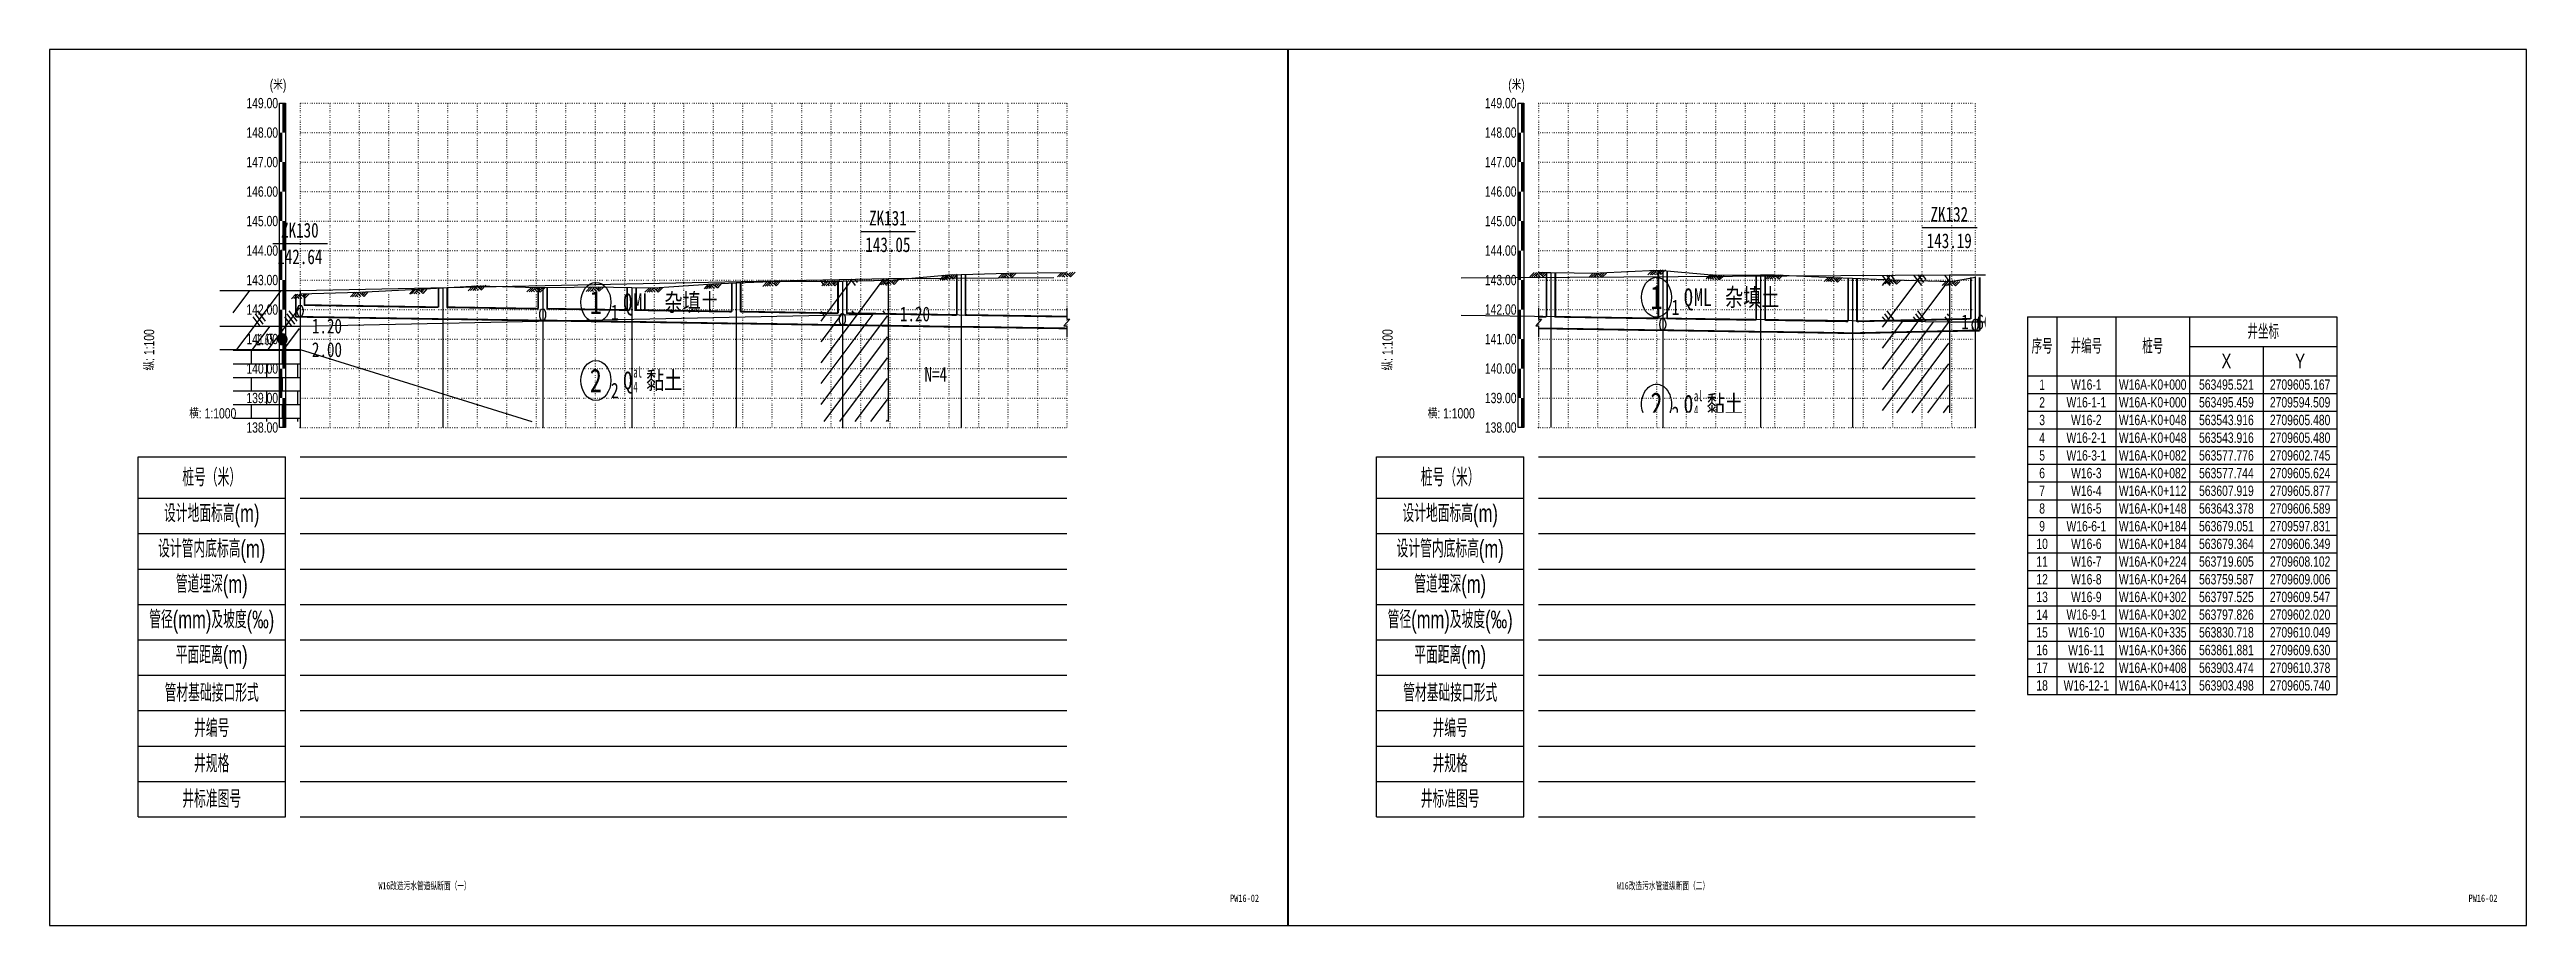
# Model space of a CAD drawing. Extents: x 529262 to 576451, y 2694391 to 2717535.
# Drawn here: x 571451 to 572291, y 2709947 to 2710244 of the extents above; entities that cross this region are included whole.
import ezdxf
from ezdxf.enums import TextEntityAlignment as Align
from ezdxf.xclip import XClip

# ---------------------------------------------------------------- set-up
doc = ezdxf.new("R2010")
doc.units = 0
doc.header["$XCLIPFRAME"] = 0
doc.linetypes.add('DOT', pattern=[6.35, 0, -6.35])
doc.linetypes.add('sx', pattern=[10, 5, 0, 5, 0])
for name, color, linetype in [('GiCAD_PouMian', 7, 'Continuous'), ('GICAD_QUYANG', 7, 'Continuous'), ('GPSCOMMON', 7, 'Continuous'), ('P-说明', 7, 'Continuous'), ('图框线', 7, 'Continuous'), ('地质-地层符号', 3, 'Continuous'), ('地质-地层线', 7, 'Continuous'), ('地质-地面线', 7, 'Continuous'), ('地质-填充花纹', 4, 'Continuous'), ('地质-文字', 7, 'Continuous'), ('地质-标贯', 7, 'Continuous'), ('地质-钻孔', 7, 'Continuous'), ('纵断_分栏线', 5, 'Continuous'), ('纵断_地面线', 3, 'Continuous'), ('纵断_标注', 2, 'Continuous'), ('纵断_标注_支管', 2, 'Continuous'), ('纵断_表头', 2, 'Continuous'), ('纵断_设计线', 1, 'Continuous'), ('纵断_高程网格', 8, 'DOT')]:
    doc.layers.add(name, color=color, linetype=linetype)
doc.layers.add('纵断污水井', color=7, linetype='Continuous', lineweight=60)
doc.layers.add('纵断污水管', color=224, linetype='Continuous', lineweight=60)
doc.styles.add('JieTuHzTxt', font='smsim.shx', dxfattribs={"width": 0.7, "bigfont": 'smfs.shx'})
doc.styles.add('SEMDI', font='smsim.shx', dxfattribs={"width": 0.75, "bigfont": 'smfs.shx'})
doc.styles.add('SMEDI', font='smsim.shx', dxfattribs={"width": 0.75, "height": 3.5, "bigfont": 'smfs.shx'})
doc.styles.get("Standard").update_dxf_attribs({"font": '', "height": 2.5, "bigfont": 'smfs.shx'})
doc.styles.add('地层编号', font='', dxfattribs={"width": 0.7, "height": 4})
doc.styles.add('宋体', font='', dxfattribs={"width": 0.75})
doc.styles.add('层底标注', font='', dxfattribs={"width": 0.7, "height": 2.5})
doc.styles.add('岩土名称', font='', dxfattribs={"width": 0.7, "height": 3})
doc.styles.add('时代', font='', dxfattribs={"width": 0.7, "height": 3})
doc.styles.add('标贯动探', font='', dxfattribs={"width": 0.7, "height": 2.5})
doc.styles.add('钻孔标注', font='', dxfattribs={"width": 0.7, "height": 2.5})
doc.styles.get('Standard').set_extended_font_data('FangSong_GB2312')
doc.styles.get('地层编号').set_extended_font_data('FangSong_GB2312')
doc.styles.get('宋体').set_extended_font_data('SimSun')
doc.styles.get('层底标注').set_extended_font_data('FangSong_GB2312')
doc.styles.get('岩土名称').set_extended_font_data('FangSong_GB2312')
doc.styles.get('时代').set_extended_font_data('FangSong_GB2312')
doc.styles.get('标贯动探').set_extended_font_data('FangSong_GB2312')
doc.styles.get('钻孔标注').set_extended_font_data('FangSong_GB2312')
doc.linetypes.add('bzhjcx', pattern='A,0.001,[2,XX1.shx,S=1,R=0,X=1,Y=0],-2', length=2.001)

msp = doc.modelspace()

# ---------------------------------------------------------------- texts
at = {"layer": 'P-说明', "style": '宋体'}
for s, width, p in [('W16改造污水管道纵断面（一）', 0.65, (571578.4664224683, 2709959.974981953)), ('PW16-02', 0.75, (571856.5401834546, 2709955.744983937)), ('W16改造污水管道纵断面（二）', 0.65, (571998.4664224683, 2709959.974981953)), ('PW16-02', 0.75, (572276.5401834546, 2709955.744983937))]:
    msp.add_text(s, height=2.5, dxfattribs=dict(at, width=width)).set_placement(p, align=Align.MIDDLE_CENTER)
at = {"layer": '纵断_标注', "style": 'SEMDI', "width": 0.75}
for p in [(571483.2693094312, 2710148.694230102), (571903.2693094312, 2710148.694230102)]:
    msp.add_text('纵: 1:100', height=3.5, rotation=90, dxfattribs=at).set_placement(p, align=Align.TOP_RIGHT)
for p in [(571514.6026427646, 2710117.360896768), (571934.6026427646, 2710117.360896768)]:
    msp.add_text('横: 1:1000', height=3.5, dxfattribs=at).set_placement(p, align=Align.BOTTOM_RIGHT)
at = {"layer": '纵断_表头', "style": 'SEMDI', "width": 0.75}
for p in [(571528.7693094312, 2710228.860896768), (571948.7693094312, 2710228.860896768)]:
    msp.add_text('(米)', height=3.5, dxfattribs=at).set_placement(p, align=Align.BOTTOM_CENTER)
for s, p in [('149.00', (571528.7693094312, 2710225.360896768)), ('149.00', (571948.7693094312, 2710225.360896768)), ('148.00', (571528.7693094312, 2710215.360896768)), ('148.00', (571948.7693094312, 2710215.360896768)), ('147.00', (571528.7693094312, 2710205.360896768)), ('147.00', (571948.7693094312, 2710205.360896768)), ('146.00', (571528.7693094312, 2710195.360896768)), ('146.00', (571948.7693094312, 2710195.360896768)), ('145.00', (571528.7693094312, 2710185.360896768)), ('145.00', (571948.7693094312, 2710185.360896768)), ('144.00', (571528.7693094312, 2710175.360896768)), ('144.00', (571948.7693094312, 2710175.360896768)), ('143.00', (571528.7693094312, 2710165.360896768)), ('143.00', (571948.7693094312, 2710165.360896768)), ('142.00', (571528.7693094312, 2710155.360896768)), ('142.00', (571948.7693094312, 2710155.360896768)), ('141.00', (571528.7693094312, 2710145.360896768)), ('141.00', (571948.7693094312, 2710145.360896768)), ('140.00', (571528.7693094312, 2710135.360896768)), ('140.00', (571948.7693094312, 2710135.360896768)), ('139.00', (571528.7693094312, 2710125.360896768)), ('139.00', (571948.7693094312, 2710125.360896768)), ('138.00', (571528.7693094312, 2710115.360896768)), ('138.00', (571948.7693094312, 2710115.360896768))]:
    msp.add_text(s, height=3.5, dxfattribs=at).set_placement(p, align=Align.MIDDLE_RIGHT)

# ---------------------------------------------------------------- blocks, each defined once
blk = doc.blocks.new('A3WK')
at = {"layer": '图框线'}
blk.add_lwpolyline([(0, 0), (420, 0), (420, 297), (0, 297), (0, 0)], dxfattribs=at)
blk = doc.blocks.new('市政排水（YZ）_zdbt')
at = {"color": 0, "linetype": 'ByBlock', "lineweight": -2}
for p, q in [((-50, 0), (0, 0)), ((-50, -122), (-50, 0)), ((0, -122), (0, 0)), ((-50, -14), (0, -14)), ((-50, -26), (0, -26)), ((-50, -38), (0, -38)), ((-50, -50), (0, -50)), ((-50, -62), (0, -62)), ((-50, -74), (0, -74)), ((-50, -86), (0, -86)), ((-50, -98), (0, -98)), ((-50, -110), (0, -110)), ((-50, -122), (0, -122))]:
    blk.add_line(p, q, dxfattribs=at)
at = {"color": 0, "linetype": 'ByBlock', "lineweight": -2, "char_height": 6, "attachment_point": 5, "style": 'JieTuHzTxt'}
for s, insert in [('桩号（米）', (-25, -7)), ('设计地面标高(m)', (-25, -20)), ('设计管内底标高(m)', (-25, -32)), ('管道埋深(m)', (-25, -44)), ('管径(mm)及坡度(‰)', (-25, -56)), ('平面距离(m)', (-25, -68)), ('管材基础接口形式', (-25, -80)), ('井编号', (-25, -92)), ('井规格', (-25, -104)), ('井标准图号', (-25, -116))]:
    blk.add_mtext(s, dxfattribs=dict(at, insert=insert))
blk = doc.blocks.new('VSDesignLineBlock')
at = {"color": 0, "linetype": 'Continuous'}
for p, q in [((-1.5, 0), (-3, -1.5)), ((-0.75, 0), (-2.25, -1.5)), ((0, 0), (-1.5, -1.5)), ((0, 0), (1.5, -1.5)), ((1.5, 0), (0.75, -0.75)), ((2.25, 0), (1.125, -1.125)), ((3, 0), (1.5, -1.5)), ((-0.9797838651065831, -0.9797838651065831), (-0.4595677302149852, -1.5)), ((-0.5021806110835314, -0.5021806110835314), (0.4956387778329372, -1.5))]:
    blk.add_line(p, q, dxfattribs=at)
blk = doc.blocks.new('*T142')
at = {"color": 0, "linetype": 'ByBlock', "lineweight": -2, "transparency": 16777216}
for p, q in [((0, 0), (105, 0)), ((0, 0), (0, -128)), ((10, 0), (10, -128)), ((30, 0), (30, -128)), ((55, 0), (55, -128)), ((105, 0), (105, -128)), ((55, -10), (105, -10)), ((80, -10), (80, -128)), ((0, -20), (105, -20)), ((0, -26), (105, -26)), ((0, -32), (105, -32)), ((0, -38), (105, -38)), ((0, -44), (105, -44)), ((0, -50), (105, -50)), ((0, -56), (105, -56)), ((0, -62), (105, -62)), ((0, -68), (105, -68)), ((0, -74), (105, -74)), ((0, -80), (105, -80)), ((0, -86), (105, -86)), ((0, -92), (105, -92)), ((0, -98), (105, -98)), ((0, -104), (105, -104)), ((0, -110), (105, -110)), ((0, -116), (105, -116)), ((0, -122), (105, -122)), ((0, -128), (105, -128))]:
    blk.add_line(p, q, dxfattribs=at)
at = {"color": 0, "transparency": 16777216, "attachment_point": 5}
for s, insert, char_height, width, style in [('序号', (5, -9.999999999534339), 5, 9.98, 'SMEDI'), ('井编号', (20, -9.999999999534339), 5, 19.98, 'SMEDI'), ('桩号', (42.5, -9.999999999534339), 5, 24.98, 'SMEDI'), ('井坐标', (80, -4.999999999534339), 5, 49.98, 'SMEDI'), ('X', (67.5, -14.99999999953434), 5, 24.98, 'SMEDI'), ('Y', (92.5, -14.99999999953434), 5, 24.98, 'SMEDI'), ('1', (5, -22.99999999953434), 3.5, 9.98, 'SEMDI'), ('W16-1', (20, -22.99999999953434), 3.5, 19.98, 'SEMDI'), ('W16A-K0+000', (42.5, -22.99999999953434), 3.5, 24.98, 'SEMDI'), ('563495.521', (67.5, -22.99999999953434), 3.5, 24.98, 'SEMDI'), ('2709605.167', (92.5, -22.99999999953434), 3.5, 24.98, 'SEMDI'), ('3', (5, -34.99999999953434), 3.5, 9.98, 'SEMDI'), ('2', (5, -28.99999999953434), 3.5, 9.98, 'SEMDI'), ('W16-1-1', (20, -28.99999999953434), 3.5, 19.98, 'SEMDI'), ('W16-2', (20, -34.99999999953434), 3.5, 19.98, 'SEMDI'), ('W16A-K0+000', (42.5, -28.99999999953434), 3.5, 24.98, 'SEMDI'), ('W16A-K0+048', (42.5, -34.99999999953434), 3.5, 24.98, 'SEMDI'), ('563495.459', (67.5, -28.99999999953434), 3.5, 24.98, 'SEMDI'), ('563543.916', (67.5, -34.99999999953434), 3.5, 24.98, 'SEMDI'), ('2709594.509', (92.5, -28.99999999953434), 3.5, 24.98, 'SEMDI'), ('2709605.480', (92.5, -34.99999999953434), 3.5, 24.98, 'SEMDI'), ('4', (5, -40.99999999953434), 3.5, 9.98, 'SEMDI'), ('W16-2-1', (20, -40.99999999953434), 3.5, 19.98, 'SEMDI'), ('W16A-K0+048', (42.5, -40.99999999953434), 3.5, 24.98, 'SEMDI'), ('563543.916', (67.5, -40.99999999953434), 3.5, 24.98, 'SEMDI'), ('2709605.480', (92.5, -40.99999999953434), 3.5, 24.98, 'SEMDI'), ('5', (5, -46.99999999953434), 3.5, 9.98, 'SEMDI'), ('W16-3-1', (20, -46.99999999953434), 3.5, 19.98, 'SEMDI'), ('W16A-K0+082', (42.5, -46.99999999953434), 3.5, 24.98, 'SEMDI'), ('563577.776', (67.5, -46.99999999953434), 3.5, 24.98, 'SEMDI'), ('2709602.745', (92.5, -46.99999999953434), 3.5, 24.98, 'SEMDI'), ('6', (5, -52.99999999953434), 3.5, 9.98, 'SEMDI'), ('7', (5, -58.99999999953434), 3.5, 9.98, 'SEMDI'), ('W16-3', (20, -52.99999999953434), 3.5, 19.98, 'SEMDI'), ('W16-4', (20, -58.99999999953434), 3.5, 19.98, 'SEMDI'), ('W16A-K0+082', (42.5, -52.99999999953434), 3.5, 24.98, 'SEMDI'), ('W16A-K0+112', (42.5, -58.99999999953434), 3.5, 24.98, 'SEMDI'), ('563577.744', (67.5, -52.99999999953434), 3.5, 24.98, 'SEMDI'), ('563607.919', (67.5, -58.99999999953434), 3.5, 24.98, 'SEMDI'), ('2709605.624', (92.5, -52.99999999953434), 3.5, 24.98, 'SEMDI'), ('2709605.877', (92.5, -58.99999999953434), 3.5, 24.98, 'SEMDI'), ('8', (5, -64.99999999953434), 3.5, 9.98, 'SEMDI'), ('W16-5', (20, -64.99999999953434), 3.5, 19.98, 'SEMDI'), ('W16A-K0+148', (42.5, -64.99999999953434), 3.5, 24.98, 'SEMDI'), ('563643.378', (67.5, -64.99999999953434), 3.5, 24.98, 'SEMDI'), ('2709606.589', (92.5, -64.99999999953434), 3.5, 24.98, 'SEMDI'), ('10', (5, -76.99999999953434), 3.5, 9.98, 'SEMDI'), ('9', (5, -70.99999999953434), 3.5, 9.98, 'SEMDI'), ('W16-6-1', (20, -70.99999999953434), 3.5, 19.98, 'SEMDI'), ('W16-6', (20, -76.99999999953434), 3.5, 19.98, 'SEMDI'), ('W16A-K0+184', (42.5, -70.99999999953434), 3.5, 24.98, 'SEMDI'), ('W16A-K0+184', (42.5, -76.99999999953434), 3.5, 24.98, 'SEMDI'), ('563679.051', (67.5, -70.99999999953434), 3.5, 24.98, 'SEMDI'), ('563679.364', (67.5, -76.99999999953434), 3.5, 24.98, 'SEMDI'), ('2709597.831', (92.5, -70.99999999953434), 3.5, 24.98, 'SEMDI'), ('2709606.349', (92.5, -76.99999999953434), 3.5, 24.98, 'SEMDI'), ('11', (5, -82.99999999953434), 3.5, 9.98, 'SEMDI'), ('W16-7', (20, -82.99999999953434), 3.5, 19.98, 'SEMDI'), ('W16A-K0+224', (42.5, -82.99999999953434), 3.5, 24.98, 'SEMDI'), ('563719.605', (67.5, -82.99999999953434), 3.5, 24.98, 'SEMDI'), ('2709608.102', (92.5, -82.99999999953434), 3.5, 24.98, 'SEMDI'), ('12', (5, -88.99999999953434), 3.5, 9.98, 'SEMDI'), ('W16-8', (20, -88.99999999953434), 3.5, 19.98, 'SEMDI'), ('W16A-K0+264', (42.5, -88.99999999953434), 3.5, 24.98, 'SEMDI'), ('563759.587', (67.5, -88.99999999953434), 3.5, 24.98, 'SEMDI'), ('2709609.006', (92.5, -88.99999999953434), 3.5, 24.98, 'SEMDI'), ('13', (5, -94.99999999953434), 3.5, 9.98, 'SEMDI'), ('14', (5, -100.9999999995343), 3.5, 9.98, 'SEMDI'), ('W16-9-1', (20, -100.9999999995343), 3.5, 19.98, 'SEMDI'), ('W16-9', (20, -94.99999999953434), 3.5, 19.98, 'SEMDI'), ('W16A-K0+302', (42.5, -94.99999999953434), 3.5, 24.98, 'SEMDI'), ('W16A-K0+302', (42.5, -100.9999999995343), 3.5, 24.98, 'SEMDI'), ('563797.525', (67.5, -94.99999999953434), 3.5, 24.98, 'SEMDI'), ('563797.826', (67.5, -100.9999999995343), 3.5, 24.98, 'SEMDI'), ('2709609.547', (92.5, -94.99999999953434), 3.5, 24.98, 'SEMDI'), ('2709602.020', (92.5, -100.9999999995343), 3.5, 24.98, 'SEMDI'), ('15', (5, -106.9999999995343), 3.5, 9.98, 'SEMDI'), ('W16-10', (20, -106.9999999995343), 3.5, 19.98, 'SEMDI'), ('W16A-K0+335', (42.5, -106.9999999995343), 3.5, 24.98, 'SEMDI'), ('563830.718', (67.5, -106.9999999995343), 3.5, 24.98, 'SEMDI'), ('2709610.049', (92.5, -106.9999999995343), 3.5, 24.98, 'SEMDI'), ('16', (5, -112.9999999995343), 3.5, 9.98, 'SEMDI'), ('17', (5, -118.9999999995343), 3.5, 9.98, 'SEMDI'), ('W16-11', (20, -112.9999999995343), 3.5, 19.98, 'SEMDI'), ('W16-12', (20, -118.9999999995343), 3.5, 19.98, 'SEMDI'), ('W16A-K0+366', (42.5, -112.9999999995343), 3.5, 24.98, 'SEMDI'), ('W16A-K0+408', (42.5, -118.9999999995343), 3.5, 24.98, 'SEMDI'), ('563861.881', (67.5, -112.9999999995343), 3.5, 24.98, 'SEMDI'), ('563903.474', (67.5, -118.9999999995343), 3.5, 24.98, 'SEMDI'), ('2709609.630', (92.5, -112.9999999995343), 3.5, 24.98, 'SEMDI'), ('2709610.378', (92.5, -118.9999999995343), 3.5, 24.98, 'SEMDI'), ('18', (5, -124.9999999995343), 3.5, 9.98, 'SEMDI'), ('W16-12-1', (20, -124.9999999995343), 3.5, 19.98, 'SEMDI'), ('W16A-K0+413', (42.5, -124.9999999995343), 3.5, 24.98, 'SEMDI'), ('563903.498', (67.5, -124.9999999995343), 3.5, 24.98, 'SEMDI'), ('2709605.740', (92.5, -124.9999999995343), 3.5, 24.98, 'SEMDI')]:
    blk.add_mtext(s, dxfattribs=dict(at, insert=insert, char_height=char_height, width=width, style=style))
blk = doc.blocks.new('A$C1B0B6F20')
at = {"layer": 'GiCAD_PouMian'}
h = blk.add_hatch(color=8, dxfattribs=at)
edge = h.paths.add_edge_path()
edge.add_arc((-4, -8.250000834465027), 1, 0, 360)
at = {"layer": 'GICAD_QUYANG', "color": 8}
blk.add_circle((-4, -8.250000834465027), 1, dxfattribs=at)
at = {"layer": '地质-地层符号', "color": 8, "linetype": 'Continuous'}
for centre in [(66.86057007935688, -1.975029587745667), (199.9875588081977, -1.120049089193344), (66.86057007935688, -15.22503054141998), (199.9875588081977, -19.24505016207695), (66.86057007935688, -33.10003018379211), (199.9875588081977, -42.62005007266998)]:
    blk.add_ellipse(centre, major_axis=(0, 3.383783783783784), ratio=1, dxfattribs=at)
at = {"layer": '地质-地层线', "color": 8}
for p, q in [((0, -6.000001192092896), (132.9535725911455, -3.950059175491333)), ((132.9535725911455, -3.950059175491333), (266.2539774576826, -5.290040135383606)), ((-20, -6.000001192092896), (0, -6.000001192092896)), ((266.2539774576826, -5.290040135383606), (286.2539774576826, -5.290040135383606))]:
    blk.add_line(p, q, dxfattribs=at)
at = {"layer": '地质-地层线', "color": 8, "linetype": 'bzhjcx'}
for p, q in [((-20, -10.00000095367432), (0, -10.00000095367432)), ((0, -10.00000095367432), (132.9535725911455, -40.95006084442139)), ((132.9535725911455, -40.95006084442139), (266.2539774576826, -26.79004049301147)), ((266.2539774576826, -26.79004049301147), (286.2539774576826, -26.79004049301147))]:
    blk.add_line(p, q, dxfattribs=at)
at = {"layer": '地质-地面线', "color": 8, "linetype": 'Continuous'}
for p, q in [((-20, 0), (0, 0)), ((0, 0), (132.9535725911455, 2.049942016601562)), ((132.9535725911455, 2.049942016601562), (266.2539774576826, 2.7099609375)), ((266.2539774576826, 2.7099609375), (286.2539774576826, 2.7099609375))]:
    blk.add_line(p, q, dxfattribs=at)
at = {"layer": '地质-填充花纹', "color": 8, "linetype": 'Continuous'}
for p, q in [((118.5175435067558, 0.8841953621504217), (117.8035725851842, 1.598166283721639)), ((119.0175435067558, 1.384195362150649), (118.5735154771191, 1.828223391786878)), ((118.7859130031984, -4.168502953272082), (124.879873808859, 1.925457852388035)), ((125.5175435067567, 0.8841953621506491), (124.48240931492, 1.919329553987382)), ((126.0175435067567, 1.384195362150422), (125.4672249545529, 1.934513914354056)), ((125.9677132595816, -4.057770508754629), (132.0616740652422, 2.036190296905943)), ((126.5175435067567, 1.884195362150422), (126.4520405941857, 1.949698274721186)), ((132.6596791304873, 0.884195362149967), (131.51609617755, 2.027778315087289)), ((132.8035725851851, 1.740301907452931), (132.5009118171838, 2.042962675454646)), ((251.1039774517221, 0.8703408816729734), (252.8773650207477, 2.643728450698063)), ((252.796764120334, 0.8841953621504217), (251.1039774517212, 2.576982030763475)), ((253.296764120334, 1.384195362150194), (252.0413703463164, 2.639589136167615)), ((252.1563781050272, -5.148326276887701), (259.9836184852602, 2.678914103345278)), ((253.796764120334, 1.884195362150649), (253.0364433768273, 2.644516105657658)), ((259.9388997440647, 0.8841953621501943), (258.171132791098, 2.651962315116634)), ((260.4388997440656, 1.384195362150422), (259.1483168857349, 2.674778220480675)), ((259.1570725576976, -5.218699636083556), (266.1039774517221, 1.728205257941909)), ((260.9388997440656, 1.884195362150422), (260.1433899162448, 2.679705189971173)), ((266.1039774517212, 1.719117654494084), (265.1711327910989, 2.651962315116634)), ((-15.15000000595955, -3.754127536987426), (-11.39587246897372, -2.273736754432321e-13)), ((-10.32480584919995, -6.000001192092668), (-4.324804657107961, -2.273736754432321e-13)), ((-8.33274491868815, -5.686872449715111), (-10.10051187165482, -3.919105496748671)), ((-7.83274491868724, -5.186872449714883), (-9.600511871653907, -3.419105496748443)), ((-3.253738037336007, -6.000001192093578), (-0.1500000059604645, -2.896263160718036)), ((-1.19060929495754, -5.686872449715111), (-2.958376247924207, -3.919105496748671)), ((-0.6906092949575395, -5.186872449715338), (-2.458376247924207, -3.419105496748898)), ((118.4335392659132, -4.173936020737756), (117.8035725851842, -3.543969340008516)), ((117.8035725851851, -15.75744508908406), (129.5586133877741, -4.002404286495448)), ((117.8035725851851, -12.22191118315118), (125.9677132595816, -4.057770508754629)), ((117.8035725851851, -8.686377277218753), (122.3768131313909, -4.113136731012901)), ((117.8035725851851, -5.150843371285873), (118.7859130031984, -4.168502953272082)), ((124.4824104889112, -4.080671620004296), (124.3208443656549, -3.919105496748443)), ((125.4672261285441, -4.065487259636711), (124.8208443656558, -3.419105496748443)), ((131.3761199663431, -3.974381097436208), (131.3208443656558, -3.919105496748671)), ((132.360935605976, -3.959196737069078), (131.8208443656558, -3.419105496748671)), ((252.8361187432156, -5.155159260731352), (251.6000649792331, -3.919105496748898)), ((253.8462731586096, -5.165313676124924), (252.1000649792331, -3.419105496748671)), ((259.9071996509729, -5.226240168488175), (258.6000649792331, -3.919105496748898)), ((260.8678319321998, -5.186872449714883), (259.1000649792331, -3.419105496748443)), ((266.1039774517221, -4.28088234550637), (265.7422006029647, -3.919105496748671)), ((-14.32480561078228, -10.00000095367454), (-10.32480584919995, -6.000001192092668)), ((-10.78927170484985, -10.000000953675), (-6.789271943268432, -6.000001192093123)), ((-9.019616176309682, -6.000001192093123), (-10.60051187165391, -4.419105496748671)), ((-7.253737798916518, -10.00000095367454), (-3.253738037336007, -6.000001192093578)), ((-3.718203892984093, -10.00000095367454), (-0.150000005959555, -6.431797066650461)), ((-1.877480552579982, -6.000001192093123), (-3.458376247924207, -4.419105496749125)), ((117.8035725851851, -19.29297899501694), (132.8035725851851, -4.292978995016938)), ((117.8035725851851, -22.82851290094936), (132.8035725851851, -7.828512900949363)), ((251.8259643278225, -5.14500484533778), (251.1039774517212, -4.423017969236525)), ((251.1039774517221, -6.200726930192786), (252.1563781050272, -5.148326276887701)), ((251.1039774517221, -9.736260836125211), (255.6567253313624, -5.183512956484947)), ((251.1039774517221, -13.27179474205764), (259.1570725576976, -5.218699636083556)), ((251.1039774517221, -16.80732864799097), (262.6574197840318, -5.253886315681711)), ((251.1039774517221, -20.3428625539234), (266.1039774517221, -5.342862553923396)), ((258.8970452355798, -5.216085753095058), (258.1000649792331, -4.419105496748671)), ((266.1039774517212, -5.280882345505916), (265.2422006029637, -4.419105496748898)), ((-15.15000000596046, -10.1029601397513), (-0.1500000059604645, -10.1029601397513)), ((-15.15000000596046, -12.40296013975126), (-0.1500000059604645, -12.40296013975126)), ((-11.0030115890504, -12.40296013975194), (-11.0030115890504, -10.10296013975199)), ((-7.503011589050402, -10.10296013975221), (-7.503011589050402, -10.00000095367477)), ((-7.503011589050402, -14.70296013975212), (-7.503011589050402, -12.40296013975217)), ((-4.003011589050402, -12.40296013975103), (-4.003011589050402, -10.10296013975108)), ((-0.5030115890504021, -10.1029601397513), (-0.5030115890504021, -10.00000095367477)), ((-0.5030115890504021, -14.70296013975121), (-0.5030115890504021, -12.40296013975126)), ((-0.1826699870507582, -10.00000095367409), (-0.150000005961374, -9.96733097258425)), ((117.8035725851851, -26.36404680688224), (132.8035725851851, -11.36404680688224)), ((251.1039774517221, -23.87839645985628), (266.1039774517221, -8.878396459856276)), ((251.1039774517221, -27.41393036578916), (266.1039774517221, -12.41393036578916)), ((-15.15000000596046, -14.70296013975144), (-0.1500000059604645, -14.70296013975144)), ((-11.0030115890504, -17.00296013975185), (-11.0030115890504, -14.70296013975189)), ((-4.003011589050402, -17.00296013975094), (-4.003011589050402, -14.70296013975099)), ((117.8035725851851, -29.89958071281512), (132.8035725851851, -14.89958071281512)), ((253.9571541196392, -28.09628760380451), (266.1039774517221, -15.94946427172158)), ((-15.15000000596046, -17.00296013975139), (-0.1500000059604645, -17.00296013975139)), ((-15.15000000596046, -19.30296013975135), (-0.1500000059604645, -19.30296013975135)), ((-11.0030115890504, -21.60296013975176), (-11.0030115890504, -19.3029601397518)), ((-7.503011589050402, -19.30296013975203), (-7.503011589050402, -17.00296013975208)), ((-4.003011589050402, -21.60296013975085), (-4.003011589050402, -19.30296013975089)), ((-0.5030115890504021, -19.30296013975112), (-0.5030115890504021, -17.00296013975117)), ((117.8035725851851, -33.43511461874755), (132.8035725851851, -18.43511461874755)), ((257.9128917395765, -27.67608388979966), (266.1039774517221, -19.48499817765446)), ((-15.15000000596046, -21.6029601397513), (-0.1500000059604645, -21.6029601397513)), ((-15.15000000596046, -23.90296013975126), (-0.1500000059604645, -23.90296013975126)), ((-11.0030115890504, -25.00000095367432), (-11.0030115890504, -23.90296013975171)), ((-7.503011589050402, -23.90296013975194), (-7.503011589050402, -21.60296013975199)), ((-4.003011589050402, -25.00000095367432), (-4.003011589050402, -23.9029601397508)), ((-0.5030115890504021, -23.90296013975103), (-0.5030115890504021, -21.60296013975108)), ((117.8035725851851, -36.97064852468043), (132.8035725851851, -21.97064852468043)), ((261.8686293595119, -27.25588017579707), (266.1039774517221, -23.02053208358734)), ((120.3042992647033, -38.00545575109504), (132.8035725851851, -25.50618243061331)), ((123.1722153486435, -38.67307357308778), (132.8035725851851, -29.04171633654573)), ((251.1039774517221, -28.50296013975139), (266.1039774517221, -28.50296013975139)), ((251.4969884109496, -28.50296013975185), (251.4969884109496, -28.35762211766223)), ((254.9969884109496, -30.80296013975203), (254.9969884109496, -28.50296013975208)), ((258.4969884109496, -28.50296013975094), (258.4969884109496, -27.61403741093136)), ((261.9969884109496, -30.80296013975112), (261.9969884109496, -28.50296013975117)), ((265.4969884109496, -28.50296013975185), (265.4969884109496, -26.87045270419958)), ((265.8243669794501, -26.83567646179222), (266.1039774517221, -26.55606598951977)), ((126.0401314325818, -39.34069139508188), (132.8035725851851, -32.57725024247861)), ((251.1039774517221, -30.80296013975135), (266.1039774517221, -30.80296013975135)), ((251.1039774517221, -33.1029601397513), (266.1039774517221, -33.1029601397513)), ((251.4969884109496, -33.10296013975176), (251.4969884109496, -30.8029601397518)), ((254.9969884109496, -35.40296013975194), (254.9969884109496, -33.10296013975199)), ((258.4969884109496, -33.10296013975085), (258.4969884109496, -30.80296013975089)), ((261.9969884109496, -35.40296013975103), (261.9969884109496, -33.10296013975108)), ((265.4969884109496, -33.10296013975176), (265.4969884109496, -30.8029601397518)), ((117.8035725851851, -37.70296013975144), (119.0048551808059, -37.70296013975144)), ((118.4969884109496, -37.70296013975144), (118.4969884109496, -37.58473460705432)), ((128.9080475165219, -40.00830921707507), (132.8035725851851, -36.11278414841149)), ((251.1039774517221, -35.40296013975126), (266.1039774517221, -35.40296013975126)), ((251.1039774517221, -37.70296013975144), (266.1039774517221, -37.70296013975144)), ((251.4969884109496, -37.70296013975167), (251.4969884109496, -35.40296013975171)), ((254.9969884109496, -40.00296013975185), (254.9969884109496, -37.70296013975189)), ((258.4969884109496, -37.70296013975076), (258.4969884109496, -35.4029601397508)), ((261.9969884109496, -40.00296013975094), (261.9969884109496, -37.70296013975099)), ((265.4969884109496, -37.70296013975167), (265.4969884109496, -35.40296013975171)), ((117.8035725851851, -40.00296013975139), (128.8850692430433, -40.00296013975139)), ((118.4969884109496, -42.30296013975135), (118.4969884109496, -40.00296013975139)), ((121.9969884109496, -40.00296013975162), (121.9969884109496, -38.39949428222849)), ((125.4969884109496, -42.30296013975203), (125.4969884109496, -40.00296013975208)), ((131.7759636004603, -40.67592703906917), (132.8035725851851, -39.64831805434437)), ((132.4969884109496, -42.30296013975158), (132.4969884109496, -40.84377330775169)), ((251.1039774517221, -40.00296013975139), (266.1039774517221, -40.00296013975139)), ((251.4969884109496, -42.30296013975158), (251.4969884109496, -40.00296013975162)), ((258.4969884109496, -42.30296013975067), (258.4969884109496, -40.00296013975071)), ((265.4969884109496, -42.30296013975158), (265.4969884109496, -40.00296013975162)), ((117.8035725851851, -42.30296013975135), (132.8035725851851, -42.30296013975135)), ((117.8035725851851, -44.6029601397513), (132.8035725851851, -44.6029601397513)), ((118.4969884109496, -46.90296013975126), (118.4969884109496, -44.6029601397513)), ((121.9969884109496, -44.60296013975153), (121.9969884109496, -42.30296013975158)), ((125.4969884109496, -46.90296013975194), (125.4969884109496, -44.60296013975199)), ((128.9969884109496, -44.6029601397513), (128.9969884109496, -42.30296013975135)), ((132.4969884109496, -46.90296013975149), (132.4969884109496, -44.60296013975153)), ((251.1039774517221, -42.30296013975135), (266.1039774517221, -42.30296013975135)), ((251.1039774517221, -44.6029601397513), (266.1039774517221, -44.6029601397513)), ((251.4969884109496, -46.29004096984863), (251.4969884109496, -44.60296013975153)), ((254.9969884109496, -44.60296013975176), (254.9969884109496, -42.3029601397518)), ((258.4969884109496, -46.29004096984863), (258.4969884109496, -44.60296013975062)), ((261.9969884109496, -44.60296013975085), (261.9969884109496, -42.30296013975089)), ((265.4969884109496, -46.29004096984863), (265.4969884109496, -44.60296013975153)), ((117.8035725851851, -46.90296013975126), (132.8035725851851, -46.90296013975126)), ((117.8035725851851, -49.20296013975144), (132.8035725851851, -49.20296013975144)), ((118.4969884109496, -51.50296013975117), (118.4969884109496, -49.20296013975121)), ((121.9969884109496, -49.20296013975144), (121.9969884109496, -46.90296013975149)), ((125.4969884109496, -51.50296013975185), (125.4969884109496, -49.20296013975189)), ((128.9969884109496, -49.20296013975121), (128.9969884109496, -46.90296013975126)), ((132.4969884109496, -51.50296013975139), (132.4969884109496, -49.20296013975144)), ((117.8035725851851, -51.50296013975139), (132.8035725851851, -51.50296013975139)), ((121.7630963710681, -53.80296013975135), (132.8035725851851, -53.80296013975135)), ((121.9969884109496, -53.80296013975135), (121.9969884109496, -51.50296013975139)), ((125.4969884109496, -54.68620919660998), (125.4969884109496, -53.8029601397518)), ((128.9969884109496, -53.80296013975112), (128.9969884109496, -51.50296013975117)), ((132.4969884109496, -56.1029601397513), (132.4969884109496, -53.80296013975135)), ((131.4862334919517, -56.1029601397513), (132.8035725851851, -56.1029601397513))]:
    blk.add_line(p, q, dxfattribs=at)
at = {"layer": '地质-钻孔', "color": 8, "linetype": 'Continuous'}
for p, q in [((126.7645665359496, 10.04992071962374), (139.1429845046996, 10.04992071962374)), ((260.0648595046996, 10.70995489931124), (272.4432774734496, 10.70995489931124)), ((-6.189046745300402, 7.999993961811242), (6.189371223449598, 7.999993961811242)), ((-1.5, -25.00000095367432), (1.5, -25.00000095367432)), ((264.7539774576826, -46.29004096984863), (267.7539774576826, -46.29004096984863)), ((131.4535725911455, -56.45005798339844), (134.4535725911455, -56.45005798339844))]:
    blk.add_line(p, q, dxfattribs=at)
at = {"layer": '地质-钻孔', "color": 8, "linetype": 'sx'}
for p, q in [((132.9535725911455, 2.049941062927246), (132.9535725911455, -56.45005798339844)), ((266.2539774576826, 2.709959983825684), (266.2539774576826, -46.29004096984863)), ((0, -9.5367431640625e-07), (0, -25.00000095367432))]:
    blk.add_line(p, q, dxfattribs=at)
at = {"layer": 'GICAD_QUYANG', "color": 8, "linetype": 'Continuous', "width": 0.699999988079071}
blk.add_text('1.65', height=2, dxfattribs=at).set_placement((-9.874594538610836, -9.250000844464921))
at = {"layer": '地质-地层符号', "color": 8, "linetype": 'Continuous'}
for s, height, style, p in [('1', 4, '地层编号', (198.6037750244141, -3.120049089193344)), ('Q', 3, '时代', (206.1702615109007, -2.620049089193344)), ('ML', 3, '时代', (208.4459371895564, -2.620049089193344)), ('杂填土', 3, '岩土名称', (215.4729644146482, -2.620049089193344)), ('1', 4, '地层编号', (65.47678629557322, -3.975029587745667)), ('1', 2.6, '地层编号', (70.24435386314053, -4.975029587745667)), ('Q', 3, '时代', (73.04327278205983, -3.475029587745667)), ('ML', 3, '时代', (75.31894846071555, -3.475029587745667)), ('杂填土', 3, '岩土名称', (82.34597568580739, -3.475029587745667)), ('1', 2.6, '地层编号', (203.3713425919814, -4.120049089193344)), ('2', 4, '地层编号', (65.47678629557322, -17.22503054141998)), ('2', 2.6, '地层编号', (70.24435386314053, -18.22503054141998)), ('Q', 3, '时代', (73.04327278205983, -16.72503054141998)), ('黏土', 3, '岩土名称', (78.19462423393361, -16.72503054141998)), ('2', 4, '地层编号', (198.6037750244141, -21.24505016207695)), ('2', 2.6, '地层编号', (203.3713425919814, -22.24505016207695)), ('Q', 3, '时代', (206.1702615109007, -20.74505016207695)), ('黏土', 3, '岩土名称', (211.3216129627745, -20.74505016207695)), ('5', 4, '地层编号', (65.47678629557322, -35.10003018379211)), ('C', 3, '时代', (71.24435386314053, -34.60003018379211)), ('石灰岩', 3, '岩土名称', (74.32002958907742, -34.60003018379211)), ('5', 4, '地层编号', (198.6037750244141, -44.62005007266998)), ('C', 3, '时代', (204.3713425919814, -44.12005007266998)), ('石灰岩', 3, '岩土名称', (207.4470183179183, -44.12005007266998))]:
    blk.add_text(s, height=height, dxfattribs=dict(at, style=style)).set_placement(p)
at = {"layer": '地质-地层符号', "color": 8, "linetype": 'Continuous', "style": '时代', "width": 0.8}
for s, p in [('4', (75.31894845773513, -17.22503054141998)), ('al', (75.31894845773513, -14.72503054141998)), ('4', (208.445937186576, -21.24505016207695)), ('al', (208.445937186576, -18.74505016207695))]:
    blk.add_text(s, height=1.8, dxfattribs=at).set_placement(p)
at = {"layer": '地质-文字', "color": 8, "linetype": 'Continuous', "style": '层底标注'}
for s, p in [('1.20', (135.603572597106, -5.200059175491333)), ('1.60', (268.9039774636431, -6.540040135383606)), ('1.20', (2.650000005960464, -7.250001192092896)), ('2.00', (2.650000005960464, -11.25000095367432)), ('5.00', (2.650000005960464, -26.25000095367432)), ('5.90', (268.9039774636431, -28.04004049301147)), ('8.60', (135.603572597106, -42.20006084442139)), ('9.80', (268.9039774636431, -47.54004096984863)), ('11.70', (135.603572597106, -57.70005798339844))]:
    blk.add_text(s, height=2.5, dxfattribs=at).set_placement(p)
at = {"layer": '地质-标贯', "color": 8, "linetype": 'Continuous', "style": '标贯动探'}
for s, p in [('N=4', (141.1535724004107, -15.45005893707275)), ('N=5', (274.4539772669477, -21.79004049301147))]:
    blk.add_text(s, height=2.5, dxfattribs=at).set_placement(p)
at = {"layer": '地质-钻孔', "color": 8, "linetype": 'Continuous', "style": '钻孔标注'}
for s, p in [('ZK131', (128.6292482668214, 11.04994201660156)), ('ZK132', (261.9296531333584, 11.7099609375)), ('ZK130', (-4.324324324324152, 9)), ('143.05', (127.7643834019564, 6.549942016601562)), ('143.19', (261.0647882684934, 7.2099609375)), ('142.64', (-5.189189189189165, 4.5))]:
    blk.add_text(s, height=2.5, dxfattribs=at).set_placement(p)

# ---------------------------------------------------------------- linework, layer by layer
for p in [(571537.7693094312, 2710156.857638675), (571586.164853353, 2710156.131705516), (571620.0069770333, 2710155.624073661), (571650.1896717193, 2710155.171333241), (571685.6560136633, 2710154.639338112), (571721.6429253776, 2710154.099534436), (571761.9213292311, 2710153.495358378), (571956.2693094312, 2710152.957638675), (571961.9138179068, 2710152.895471048), (571999.8564910527, 2710152.326330951), (572033.0531638345, 2710151.828380859), (572064.2187699033, 2710151.360896768)]:
    msp.add_point(p)
at = {"layer": 'GPSCOMMON'}
for p in [(571536.2693094312, 2710115.360896768), (571956.2693094312, 2710115.360896768)]:
    msp.add_point(p, dxfattribs=at)
at = {"layer": '纵断_分栏线'}
for p, q in [((571536.2693094312, 2710105.360896768), (571796.2693094312, 2710105.360896768)), ((571956.2693094312, 2710105.360896768), (572104.3187562866, 2710105.360896768)), ((571536.2693094312, 2710091.360896768), (571796.2693094312, 2710091.360896768)), ((571956.2693094312, 2710091.360896768), (572104.3187562866, 2710091.360896768)), ((571536.2693094312, 2710079.360896768), (571796.2693094312, 2710079.360896768)), ((571956.2693094312, 2710079.360896768), (572104.3187562866, 2710079.360896768)), ((571536.2693094312, 2710067.360896768), (571796.2693094312, 2710067.360896768)), ((571956.2693094312, 2710067.360896768), (572104.3187562866, 2710067.360896768)), ((571536.2693094312, 2710055.360896768), (571796.2693094312, 2710055.360896768)), ((571956.2693094312, 2710055.360896768), (572104.3187562866, 2710055.360896768)), ((571536.2693094312, 2710043.360896768), (571796.2693094312, 2710043.360896768)), ((571956.2693094312, 2710043.360896768), (572104.3187562866, 2710043.360896768)), ((571536.2693094312, 2710031.360896768), (571796.2693094312, 2710031.360896768)), ((571956.2693094312, 2710031.360896768), (572104.3187562866, 2710031.360896768)), ((571536.2693094312, 2710019.360896768), (571796.2693094312, 2710019.360896768)), ((571956.2693094312, 2710019.360896768), (572104.3187562866, 2710019.360896768)), ((571536.2693094312, 2710007.360896768), (571796.2693094312, 2710007.360896768)), ((571956.2693094312, 2710007.360896768), (572104.3187562866, 2710007.360896768)), ((571536.2693094312, 2709995.360896768), (571796.2693094312, 2709995.360896768)), ((571956.2693094312, 2709995.360896768), (572104.3187562866, 2709995.360896768)), ((571536.2693094312, 2709983.360896768), (571796.2693094312, 2709983.360896768)), ((571956.2693094312, 2709983.360896768), (572104.3187562866, 2709983.360896768))]:
    msp.add_line(p, q, dxfattribs=at)
at = {"layer": '纵断_地面线'}
for points in [[(571536.2693094312, 2710160.630896768), (571556.2693094312, 2710161.260896768), (571576.2693094312, 2710162.260896768), (571584.664853353, 2710162.739442772), (571596.269609056, 2710163.400896768), (571596.3479532644, 2710163.398624845), (571609.0159518541, 2710163.031260953), (571616.2698892737, 2710162.820896768), (571618.5069770333, 2710162.84438619), (571629.2229790507, 2710162.956904211), (571636.2699148201, 2710163.030896768), (571648.6896717193, 2710162.84460109), (571656.2699681232, 2710162.730896768), (571676.2699899661, 2710164.090896768), (571684.1560136633, 2710164.378736319), (571696.2699985788, 2710164.820896768), (571716.2699985788, 2710164.940896768), (571720.1429253776, 2710165.016418841), (571736.2699985789, 2710165.330896768), (571756.2699985788, 2710167.110896768), (571760.4213292311, 2710167.22090703), (571776.2699985788, 2710167.640896768), (571796.2693094312, 2710167.950896768)], [(571956.2693094312, 2710167.950896768), (571960.4138179068, 2710167.903242846), (571976.2701670919, 2710167.720896768), (571976.9837395758, 2710167.756575013), (571996.2703511216, 2710168.720896768), (571998.3564910527, 2710168.541490376), (572016.270372043, 2710167.000896768), (572031.5531638345, 2710167.092593509), (572036.2703736095, 2710167.120896768), (572056.2703736095, 2710166.240896768), (572062.7187699033, 2710165.989409313), (572076.2703736095, 2710165.460896768), (572096.2703736095, 2710164.900896768), (572104.3187562866, 2710166.277501987)]]:
    msp.add_lwpolyline(points, dxfattribs=at)
at = {"layer": '纵断_标注'}
for p, q in [((571720.1429253776, 2710165.016432279), (571720.1429253776, 2710115.360896768)), ((571760.4213292311, 2710167.220925293), (571760.4213292311, 2710115.360896768)), ((571960.4138179068, 2710167.90323492), (571960.4138179068, 2710115.360896768)), ((571998.3564910527, 2710168.541399149), (571998.3564910527, 2710115.360896768)), ((572031.5531638345, 2710167.092599894), (572031.5531638345, 2710115.360896768)), ((572062.7187699033, 2710165.98936781), (572062.7187699033, 2710115.360896768)), ((572104.3187562866, 2710166.277684005), (572104.3187562866, 2710115.360896768)), ((571536.2693094312, 2710160.630896768), (571536.2693094312, 2710115.360896768)), ((571584.664853353, 2710162.739442772), (571584.664853353, 2710115.360896768)), ((571618.5069770333, 2710162.844392278), (571618.5069770333, 2710115.360896768)), ((571648.6896717193, 2710162.844591334), (571648.6896717193, 2710115.360896768)), ((571684.1560136633, 2710164.378761473), (571684.1560136633, 2710115.360896768))]:
    msp.add_line(p, q, dxfattribs=at)
for points in [[(571481.2693094312, 2710115.360896768, 0, 0, 0), (571481.2693094312, 2710140.694230102, 1, 0, 0), (571481.2693094312, 2710148.694230102, 0, 0, 0)], [(571901.2693094312, 2710115.360896768, 0, 0, 0), (571901.2693094312, 2710140.694230102, 1, 0, 0), (571901.2693094312, 2710148.694230102, 0, 0, 0)], [(571481.2693094312, 2710115.360896768, 0, 0, 0), (571506.6026427646, 2710115.360896768, 1, 0, 0), (571514.6026427646, 2710115.360896768, 0, 0, 0)], [(571901.2693094312, 2710115.360896768, 0, 0, 0), (571926.6026427646, 2710115.360896768, 1, 0, 0), (571934.6026427646, 2710115.360896768, 0, 0, 0)]]:
    msp.add_lwpolyline(points, format="xyseb", dxfattribs=at)
for points in [[(571796.2693094312, 2710155.957638675), (571796.2693094312, 2710152.057638675), (571797.2693094312, 2710152.057638675), (571795.2693094312, 2710149.857638675), (571796.2693094312, 2710149.857638675), (571796.2693094312, 2710145.957638675)], [(571956.2693094312, 2710155.957638675), (571956.2693094312, 2710152.057638675), (571957.2693094312, 2710152.057638675), (571955.2693094312, 2710149.857638675), (571956.2693094312, 2710149.857638675), (571956.2693094312, 2710145.957638675)]]:
    msp.add_lwpolyline(points, dxfattribs=at)
at = {"layer": '纵断_标注_支管'}
for p in [(571536.2693094312, 2710115.360896768), (571618.5069770333, 2710115.360896768), (571720.1429253776, 2710115.360896768), (571998.3564910527, 2710115.360896768), (572104.3187562866, 2710115.360896768)]:
    msp.add_point(p, dxfattribs=at)
at = {"layer": '纵断_表头'}
for points in [[(571531.2693094312, 2710115.360896768), (571529.2693094312, 2710115.360896768), (571529.2693094312, 2710225.360896768), (571531.2693094312, 2710225.360896768), (571531.2693094312, 2710115.360896768)], [(571951.2693094312, 2710115.360896768), (571949.2693094312, 2710115.360896768), (571949.2693094312, 2710225.360896768), (571951.2693094312, 2710225.360896768), (571951.2693094312, 2710115.360896768)]]:
    msp.add_lwpolyline(points, dxfattribs=at)
at = {"layer": '纵断_表头', "const_width": 1}
for points in [[(571530.7693094312, 2710215.360896768), (571530.7693094312, 2710225.360896768)], [(571950.7693094312, 2710215.360896768), (571950.7693094312, 2710225.360896768)], [(571529.7693094312, 2710205.360896768), (571529.7693094312, 2710215.360896768)], [(571949.7693094312, 2710205.360896768), (571949.7693094312, 2710215.360896768)], [(571530.7693094312, 2710195.360896768), (571530.7693094312, 2710205.360896768)], [(571950.7693094312, 2710195.360896768), (571950.7693094312, 2710205.360896768)], [(571529.7693094312, 2710185.360896768), (571529.7693094312, 2710195.360896768)], [(571949.7693094312, 2710185.360896768), (571949.7693094312, 2710195.360896768)], [(571530.7693094312, 2710175.360896768), (571530.7693094312, 2710185.360896768)], [(571950.7693094312, 2710175.360896768), (571950.7693094312, 2710185.360896768)], [(571529.7693094312, 2710165.360896768), (571529.7693094312, 2710175.360896768)], [(571949.7693094312, 2710165.360896768), (571949.7693094312, 2710175.360896768)], [(571530.7693094312, 2710155.360896768), (571530.7693094312, 2710165.360896768)], [(571950.7693094312, 2710155.360896768), (571950.7693094312, 2710165.360896768)], [(571529.7693094312, 2710145.360896768), (571529.7693094312, 2710155.360896768)], [(571949.7693094312, 2710145.360896768), (571949.7693094312, 2710155.360896768)], [(571530.7693094312, 2710135.360896768), (571530.7693094312, 2710145.360896768)], [(571950.7693094312, 2710135.360896768), (571950.7693094312, 2710145.360896768)], [(571529.7693094312, 2710125.360896768), (571529.7693094312, 2710135.360896768)], [(571949.7693094312, 2710125.360896768), (571949.7693094312, 2710135.360896768)], [(571530.7693094312, 2710115.360896768), (571530.7693094312, 2710125.360896768)], [(571950.7693094312, 2710115.360896768), (571950.7693094312, 2710125.360896768)]]:
    msp.add_lwpolyline(points, dxfattribs=at)
at = {"layer": '纵断_设计线'}
for points in [[(571536.2693094312, 2710160.630896768), (571556.2693094312, 2710161.260896768), (571576.2693094312, 2710162.260896768), (571584.664853353, 2710162.739442772), (571596.269609056, 2710163.400896768), (571596.3479532644, 2710163.398624845), (571609.0159518541, 2710163.031260953), (571616.2698892737, 2710162.820896768), (571618.5069770333, 2710162.84438619), (571629.2229790507, 2710162.956904211), (571636.2699148201, 2710163.030896768), (571648.6896717193, 2710162.84460109), (571656.2699681232, 2710162.730896768), (571676.2699899661, 2710164.090896768), (571684.1560136633, 2710164.378736319), (571696.2699985788, 2710164.820896768), (571716.2699985788, 2710164.940896768), (571720.1429253776, 2710165.016418841), (571736.2699985789, 2710165.330896768), (571756.2699985788, 2710167.110896768), (571760.4213292311, 2710167.22090703), (571776.2699985788, 2710167.640896768), (571796.2693094312, 2710167.950886086)], [(571956.2693094312, 2710167.950886086), (571960.4138179068, 2710167.903242846), (571976.2701670919, 2710167.720896768), (571976.9837395758, 2710167.756575013), (571996.2703511216, 2710168.720896768), (571998.3564910527, 2710168.541490376), (572016.270372043, 2710167.000896768), (572031.5531638345, 2710167.092593509), (572036.2703736095, 2710167.120896768), (572056.2703736095, 2710166.240896768), (572062.7187699033, 2710165.989409313), (572076.2703736095, 2710165.460896768), (572096.2703736095, 2710164.900896768), (572104.3187562866, 2710166.277501987)]]:
    msp.add_lwpolyline(points, dxfattribs=at)
at = {"layer": '纵断_高程网格', "ltscale": 0.0787}
for p, q in [((571536.2693094312, 2710225.360896768), (571796.2693094312, 2710225.360896768)), ((571536.2693094312, 2710225.360896768), (571536.2693094312, 2710115.360896768)), ((571546.2693094312, 2710225.360896768), (571546.2693094312, 2710115.360896768)), ((571556.2693094312, 2710225.360896768), (571556.2693094312, 2710115.360896768)), ((571566.2693094312, 2710225.360896768), (571566.2693094312, 2710115.360896768)), ((571576.2693094312, 2710225.360896768), (571576.2693094312, 2710115.360896768)), ((571586.2693094312, 2710225.360896768), (571586.2693094312, 2710115.360896768)), ((571596.2693094312, 2710225.360896768), (571596.2693094312, 2710115.360896768)), ((571606.2693094312, 2710225.360896768), (571606.2693094312, 2710115.360896768)), ((571616.2693094312, 2710225.360896768), (571616.2693094312, 2710115.360896768)), ((571626.2693094312, 2710225.360896768), (571626.2693094312, 2710115.360896768)), ((571636.2693094312, 2710225.360896768), (571636.2693094312, 2710115.360896768)), ((571646.2693094312, 2710225.360896768), (571646.2693094312, 2710115.360896768)), ((571656.2693094312, 2710225.360896768), (571656.2693094312, 2710115.360896768)), ((571666.2693094312, 2710225.360896768), (571666.2693094312, 2710115.360896768)), ((571676.2693094312, 2710225.360896768), (571676.2693094312, 2710115.360896768)), ((571686.2693094312, 2710225.360896768), (571686.2693094312, 2710115.360896768)), ((571696.2693094312, 2710225.360896768), (571696.2693094312, 2710115.360896768)), ((571706.2693094312, 2710225.360896768), (571706.2693094312, 2710115.360896768)), ((571716.2693094312, 2710225.360896768), (571716.2693094312, 2710115.360896768)), ((571726.2693094312, 2710225.360896768), (571726.2693094312, 2710115.360896768)), ((571736.2693094312, 2710225.360896768), (571736.2693094312, 2710115.360896768)), ((571746.2693094312, 2710225.360896768), (571746.2693094312, 2710115.360896768)), ((571756.2693094312, 2710225.360896768), (571756.2693094312, 2710115.360896768)), ((571766.2693094312, 2710225.360896768), (571766.2693094312, 2710115.360896768)), ((571776.2693094312, 2710225.360896768), (571776.2693094312, 2710115.360896768)), ((571786.2693094312, 2710225.360896768), (571786.2693094312, 2710115.360896768)), ((571796.2693094312, 2710225.360896768), (571796.2693094312, 2710115.360896768)), ((571956.2693094312, 2710225.360896768), (572104.3187562866, 2710225.360896768)), ((571956.2693094312, 2710225.360896768), (571956.2693094312, 2710115.360896768)), ((571966.2693094312, 2710225.360896768), (571966.2693094312, 2710115.360896768)), ((571976.2693094312, 2710225.360896768), (571976.2693094312, 2710115.360896768)), ((571986.2693094312, 2710225.360896768), (571986.2693094312, 2710115.360896768)), ((571996.2693094312, 2710225.360896768), (571996.2693094312, 2710115.360896768)), ((572006.2693094312, 2710225.360896768), (572006.2693094312, 2710115.360896768)), ((572016.2693094312, 2710225.360896768), (572016.2693094312, 2710115.360896768)), ((572026.2693094312, 2710225.360896768), (572026.2693094312, 2710115.360896768)), ((572036.2693094312, 2710225.360896768), (572036.2693094312, 2710115.360896768)), ((572046.2693094312, 2710225.360896768), (572046.2693094312, 2710115.360896768)), ((572056.2693094312, 2710225.360896768), (572056.2693094312, 2710115.360896768)), ((572066.2693094312, 2710225.360896768), (572066.2693094312, 2710115.360896768)), ((572076.2693094312, 2710225.360896768), (572076.2693094312, 2710115.360896768)), ((572086.2693094312, 2710225.360896768), (572086.2693094312, 2710115.360896768)), ((572096.2693094312, 2710225.360896768), (572096.2693094312, 2710115.360896768)), ((572104.3187562866, 2710225.360896768), (572104.3187562866, 2710115.360896768)), ((571536.2693094312, 2710215.360896768), (571796.2693094312, 2710215.360896768)), ((571956.2693094312, 2710215.360896768), (572104.3187562866, 2710215.360896768)), ((571536.2693094312, 2710205.360896768), (571796.2693094312, 2710205.360896768)), ((571956.2693094312, 2710205.360896768), (572104.3187562866, 2710205.360896768)), ((571536.2693094312, 2710195.360896768), (571796.2693094312, 2710195.360896768)), ((571956.2693094312, 2710195.360896768), (572104.3187562866, 2710195.360896768)), ((571536.2693094312, 2710185.360896768), (571796.2693094312, 2710185.360896768)), ((571956.2693094312, 2710185.360896768), (572104.3187562866, 2710185.360896768)), ((571536.2693094312, 2710175.360896768), (571796.2693094312, 2710175.360896768)), ((571956.2693094312, 2710175.360896768), (572104.3187562866, 2710175.360896768)), ((571536.2693094312, 2710165.360896768), (571796.2693094312, 2710165.360896768)), ((571956.2693094312, 2710165.360896768), (572104.3187562866, 2710165.360896768)), ((571536.2693094312, 2710155.360896768), (571796.2693094312, 2710155.360896768)), ((571956.2693094312, 2710155.360896768), (572104.3187562866, 2710155.360896768)), ((571536.2693094312, 2710145.360896768), (571796.2693094312, 2710145.360896768)), ((571956.2693094312, 2710145.360896768), (572104.3187562866, 2710145.360896768)), ((571536.2693094312, 2710135.360896768), (571796.2693094312, 2710135.360896768)), ((571956.2693094312, 2710135.360896768), (572104.3187562866, 2710135.360896768)), ((571536.2693094312, 2710125.360896768), (571796.2693094312, 2710125.360896768)), ((571956.2693094312, 2710125.360896768), (572104.3187562866, 2710125.360896768)), ((571536.2693094312, 2710115.360896768), (571796.2693094312, 2710115.360896768)), ((571956.2693094312, 2710115.360896768), (572104.3187562866, 2710115.360896768))]:
    msp.add_line(p, q, dxfattribs=at)
at = {"layer": '纵断污水井', "const_width": 0.6}
for points in [[(571718.6429253776, 2710165.016432279), (571718.6429253776, 2710154.099534436)], [(571721.6429253776, 2710165.016432279), (571721.6429253776, 2710154.100896768)], [(571758.9213292311, 2710167.220925293), (571758.9213292311, 2710153.495358378)], [(571761.9213292311, 2710167.220925293), (571761.9213292311, 2710153.500896768)], [(571958.9138179068, 2710167.90323492), (571958.9138179068, 2710152.895471048)], [(571961.9138179068, 2710167.90323492), (571961.9138179068, 2710152.900896768)], [(571996.8564910527, 2710168.541399149), (571996.8564910527, 2710152.326330951)], [(571999.8564910527, 2710168.541399149), (571999.8564910527, 2710152.330896768)], [(572030.0531638345, 2710167.092599894), (572030.0531638345, 2710151.828380859)], [(572033.0531638345, 2710167.092599894), (572033.0531638345, 2710151.830896768)], [(572061.2187699033, 2710165.98936781), (572061.2187699033, 2710151.360896768)], [(572064.2187699033, 2710165.98936781), (572064.2187699033, 2710151.360896768)], [(572102.8187562866, 2710166.277684005), (572102.8187562866, 2710152.192896496)], [(572105.8187562866, 2710166.277684005), (572105.8187562866, 2710148.190896768)], [(571534.7693094312, 2710160.630896768), (571534.7693094312, 2710152.857638675)], [(571537.7693094312, 2710160.630896768), (571537.7693094312, 2710156.860896768)], [(571583.164853353, 2710162.739442772), (571583.164853353, 2710156.131705516)], [(571586.164853353, 2710162.739442772), (571586.164853353, 2710156.130896768)], [(571617.0069770333, 2710162.844392278), (571617.0069770333, 2710155.624073661)], [(571620.0069770333, 2710162.844392278), (571620.0069770333, 2710155.620896768)], [(571647.1896717193, 2710162.844591334), (571647.1896717193, 2710155.171333241)], [(571650.1896717193, 2710162.844591334), (571650.1896717193, 2710155.170896768)], [(571682.6560136633, 2710164.378761473), (571682.6560136633, 2710154.639338112)], [(571685.6560136633, 2710164.378761473), (571685.6560136633, 2710154.640896768)], [(571534.7693094312, 2710152.860896768), (571537.7693094312, 2710152.860896768)], [(571583.164853353, 2710152.130896768), (571586.164853353, 2710152.130896768)], [(571617.0069770333, 2710151.620896768), (571620.0069770333, 2710151.620896768)], [(571647.1896717193, 2710151.170896768), (571650.1896717193, 2710151.170896768)], [(571682.6560136633, 2710150.640896768), (571685.6560136633, 2710150.640896768)], [(571718.6429253776, 2710150.100896768), (571721.6429253776, 2710150.100896768)], [(571758.9213292311, 2710149.500896768), (571761.9213292311, 2710149.500896768)], [(571958.9138179068, 2710148.900896768), (571961.9138179068, 2710148.900896768)], [(571996.8564910527, 2710148.330896768), (571999.8564910527, 2710148.330896768)], [(572030.0531638345, 2710147.830896768), (572033.0531638345, 2710147.830896768)], [(572102.8187562866, 2710148.190896768), (572105.8187562866, 2710148.190896768)], [(572061.2187699033, 2710147.360896768), (572064.2187699033, 2710147.360896768)]]:
    msp.add_lwpolyline(points, dxfattribs=at)
at = {"layer": '纵断污水管', "const_width": 0.6}
for points in [[(571537.7693094312, 2710156.857638675), (571583.164853353, 2710156.131705516)], [(571537.7693094312, 2710152.857638675), (571583.164853353, 2710152.131705516)], [(571586.164853353, 2710156.131705516), (571617.0069770333, 2710155.624073661)], [(571586.164853353, 2710152.131705516), (571617.0069770333, 2710151.624073661)], [(571620.0069770333, 2710155.624073661), (571647.1896717193, 2710155.171333241)], [(571620.0069770333, 2710151.624073661), (571647.1896717193, 2710151.171333241)], [(571650.1896717193, 2710155.171333241), (571682.6560136633, 2710154.639338112)], [(571650.1896717193, 2710151.171333241), (571682.6560136633, 2710150.639338112)], [(571685.6560136633, 2710154.639338112), (571718.6429253776, 2710154.099534436)], [(571685.6560136633, 2710150.639338112), (571718.6429253776, 2710150.099534436)], [(571721.6429253776, 2710154.099534436), (571758.9213292311, 2710153.495358378)], [(571721.6429253776, 2710150.099534436), (571758.9213292311, 2710149.495358378)], [(571761.9213292311, 2710153.495358378), (571796.2693094312, 2710152.957638675)], [(571761.9213292311, 2710149.495358378), (571796.2693094312, 2710148.957638675)], [(571956.2693094312, 2710152.957638675), (571958.9138179068, 2710152.895471048)], [(571956.2693094312, 2710148.957638675), (571958.9138179068, 2710148.895471048)], [(571961.9138179068, 2710152.895471048), (571996.8564910527, 2710152.326330951)], [(571961.9138179068, 2710148.895471048), (571996.8564910527, 2710148.326330951)], [(571999.8564910527, 2710152.326330951), (572030.0531638345, 2710151.828380859)], [(571999.8564910527, 2710148.326330951), (572030.0531638345, 2710147.828380859)], [(572033.0531638345, 2710151.828380859), (572061.2187699033, 2710151.360896768)], [(572033.0531638345, 2710147.828380859), (572061.2187699033, 2710147.360896768)], [(572064.2187699033, 2710151.360896768), (572102.8187562866, 2710152.192896496)], [(572064.2187699033, 2710147.360896768), (572102.8187562866, 2710148.192896496)]]:
    msp.add_lwpolyline(points, dxfattribs=at)
at = {"layer": '纵断污水管', "lineweight": 30}
for centre in [(571536.2693094312, 2710154.857638675), (571618.5069770333, 2710153.624073661), (571720.1429253776, 2710152.099534436), (571998.3564910527, 2710150.326330951), (572104.3187562866, 2710150.192896496)]:
    msp.add_ellipse(centre, major_axis=(0, 2), ratio=0.5, dxfattribs=at)

# ---------------------------------------------------------------- block references
msp.add_blockref('*T142', (572122.0115766027, 2710152.879684878))
at = {"layer": 'GPSCOMMON'}
ref = msp.add_blockref('A$C1B0B6F20', (571536.2693094312, 2710161.760896768), dxfattribs=dict(at, xscale=1.5, yscale=2))
XClip(ref).set_block_clipping_path([(-18.171526571677532, -22.195987124927342), (170.41271055774996, 15.151154092978686)])
ref = msp.add_blockref('A$C1B0B6F20', (571696.2693094312, 2710161.760896768), dxfattribs=dict(at, xscale=1.5, yscale=2))
XClip(ref).set_block_clipping_path([(155.81324875343125, -20.699999999953434), (274.3910565597471, 14.539265831001103)])
at = {"layer": '纵断_标注'}
for p, rotation in [((571696.1307694128, 2710164.815814903), 2.090367984393664), ((571716.1303192172, 2710164.940058692), 0.3437705521916294), ((571736.1265418365, 2710165.328099362), 1.117126119446598), ((571756.0483369611, 2710167.091168884), 5.085924088766076), ((571776.0405200957, 2710167.634815588), 1.517982889003967), ((571796.0380650379, 2710167.947301798), 0.8880134720432189), ((571956.2693094312, 2710167.950886086), 359.3413847774369), ((571976.2679872985, 2710167.720921835), 359.3411345817397), ((571996.2430371101, 2710168.71953108), 2.862379082252837), ((572016.1695514627, 2710167.009567337), 355.0846576139028), ((572036.1688211464, 2710167.120287453), 0.3437705511022825), ((572056.1495855459, 2710166.246211443), 357.4806107091139), ((572076.1343678519, 2710165.466200992), 357.7665964759954), ((572096.1264823892, 2710164.904925722), 358.3961372286845), ((571536.2693094312, 2710160.630896768), 1.804220466240222), ((571556.2593943093, 2710161.260584441), 1.804220466240222), ((571576.2344485457, 2710162.259153724), 2.862405226110886), ((571596.2020514823, 2710163.397046086), 3.262245336141527), ((571616.1935658021, 2710162.823110149), 358.3388879539846), ((571636.1924355176, 2710163.030083238), 0.6015813967891485), ((571656.1901903537, 2710162.732093433), 359.140628694547), ((571676.1442850537, 2710164.082348843), 3.890120168162902)]:
    msp.add_blockref('VSDesignLineBlock', p, dxfattribs=dict(at, rotation=rotation))
at = {"layer": '纵断_表头'}
for name, p in [('A3WK', (571451.2675526232, 2709946.513864023)), ('A3WK', (571451.2693094312, 2709946.514822652)), ('A3WK', (571871.2675526232, 2709946.513864023)), ('A3WK', (571871.2693094312, 2709946.514822652)), ('市政排水（YZ）_zdbt', (571531.2693094312, 2710105.360896768)), ('市政排水（YZ）_zdbt', (571951.2693094312, 2710105.360896768))]:
    msp.add_blockref(name, p, dxfattribs=at)

msp.set_redraw_order([(e.dxf.handle, doc.entitydb.next_handle()) for e in msp.query("TEXT MTEXT ATTDEF DIMENSION ARC_DIMENSION")])  # texts and dimensions are drawn at this point

doc.saveas('drawing.dxf')
